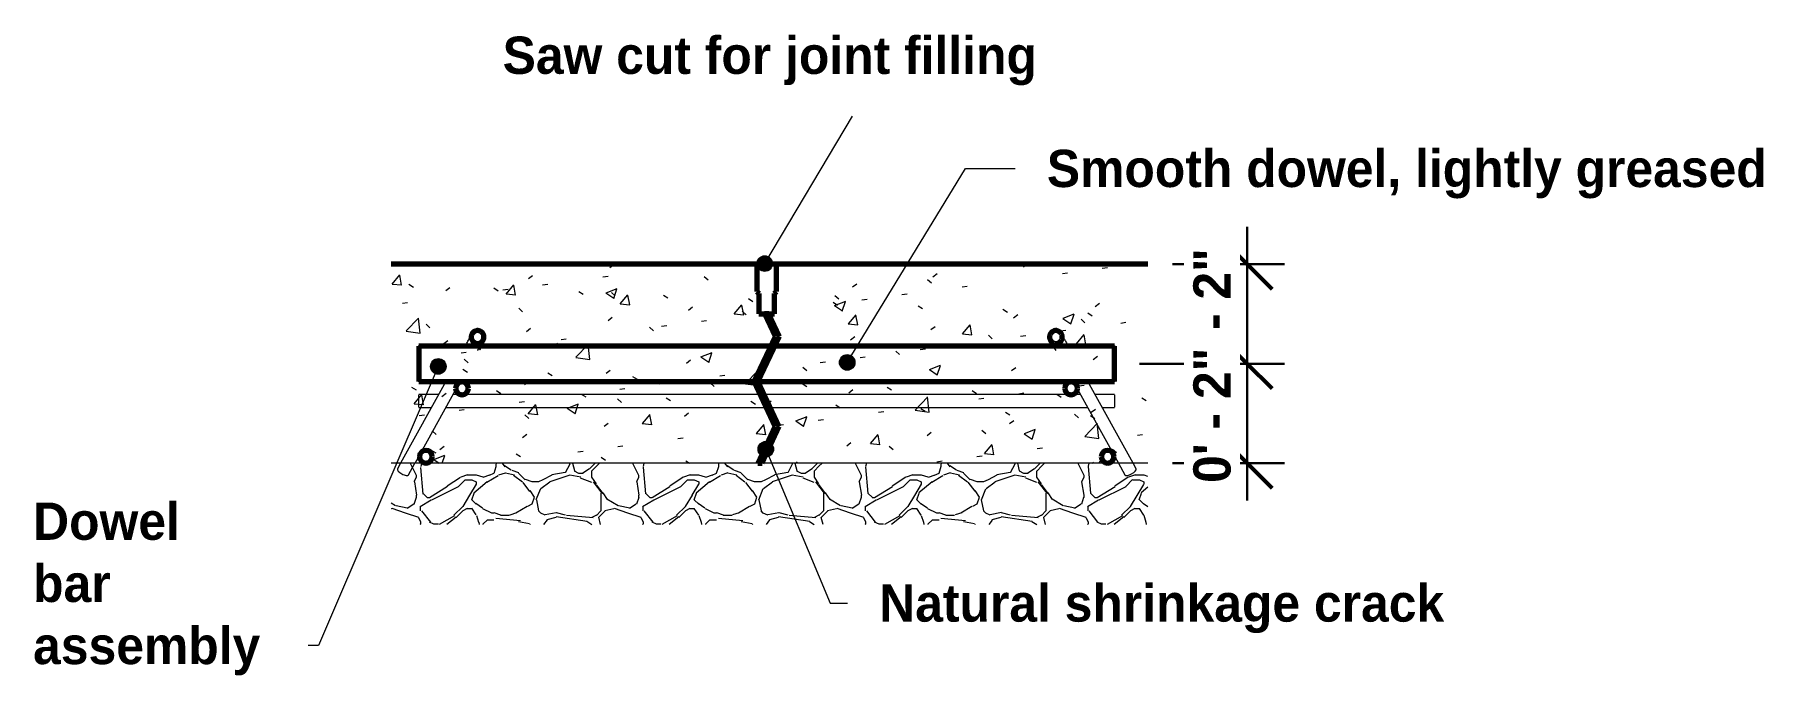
# Model space of a CAD drawing. Header units: inches. Extents: x -19229 to -222, y -6301 to 12387.
# Drawn here: x -1177.85 to -1143.06, y -160.27 to -147.38 of the extents above; entities that cross this region are included whole.
import ezdxf

# ---------------------------------------------------------------- set-up
doc = ezdxf.new("R2010")
doc.units = ezdxf.units.IN
doc.header["$MEASUREMENT"] = 0
for name, color, linetype, lineweight in [('A-ANNO-DIMS', 211, 'Continuous', 9), ('A-ANNO-DIMS-8', 211, 'Continuous', 9), ('A-FLOR', 192, 'Continuous', 9), ('A-FLOR-MCUT', 51, 'Continuous', 18), ('A-FLOR-PATT', 8, 'Continuous', 25), ('A-GENM', 13, 'Continuous', 9), ('G-ANNO-TEXT', 231, 'Continuous', 9), ('S-BEAM', 12, 'Continuous', 9)]:
    doc.layers.add(name, color=color, linetype=linetype, lineweight=lineweight)
doc.styles.add('Century Gothic_B_1', font='', dxfattribs={"height": 0.75})
doc.styles.get('Century Gothic_B_1').set_extended_font_data('Century Gothic', bold=True)
doc.dimstyles.new('OD__1_4__Tol__', dxfattribs={"dimscale": 12, "dimtxt": 0.783126, "dimasz": 0.083333, "dimexe": 0.0625, "dimexo": 0.041667, "dimgap": 0.010417, "dimtad": 1, "dimrnd": 0.25, "dimzin": 1, "dimdsep": 46, "dimlunit": 4, "dimtxsty": 'Century Gothic_B_1', "dimblk1": 'OBLIQUE', "dimblk2": 'OBLIQUE', "dimsah": 1, "dimcen": 0.09, "dimdle": 0.0625, "dimazin": 0, "dimtfac": 1, "dimtdec": 4, "dimtix": 1, "dimtmove": 0, "dimatfit": 3, "dimfxl": 1, "dimtvp": 1, "dimtfill": 1, "dimfrac": 2, "dimtolj": 1, "dimtzin": 0, "dimlwd": 30, "dimlwe": 30, "dimarcsym": 2})

msp = doc.modelspace()

# ---------------------------------------------------------------- texts
at = {"layer": 'G-ANNO-TEXT', "color": 147, "lineweight": 20, "char_height": 0.75, "attachment_point": 1, "style": 'Century Gothic_B_1'}
for s, insert, width in [('Saw cut for joint filling', (-1168.43259, -147.4209), 13.40775), ('Smooth dowel, lightly greased', (-1157.47904, -149.69716), 18.887), ('Dowel ', (-1177.88291, -156.79203), 4.26725), ('bar ', (-1177.88291, -158.04203), 2.4745), ('Natural shrinkage crack', (-1160.85382, -158.4374), 15.07425), ('assembly', (-1177.88291, -159.29203), 5.93375)]:
    msp.add_mtext(s, dxfattribs=dict(at, insert=insert, width=width))

# ---------------------------------------------------------------- blocks, each defined once
blk = doc.blocks.new('Dowel bar assembly - Dowel bar assembly-1728893-REINFORCING FOUNDATION - 03')
at = {"layer": 'S-BEAM'}
for p, q in [((-2506.381, -153.625), (-2507.324, -153.625)), ((-2507.324, -153.64), (-2507.324, -153.634)), ((-2500.241, -153.625), (-2506.086, -153.625)), ((-2494.562, -153.625), (-2500.15, -153.625)), ((-2493.324, -153.625), (-2494.266, -153.625)), ((-2493.324, -153.634), (-2493.324, -153.64)), ((-2506.785, -154.356), (-2507.696, -155.998)), ((-2507.324, -154.366), (-2507.324, -154.36)), ((-2507.324, -154.375), (-2506.798, -154.375)), ((-2506.508, -154.386), (-2506.491, -154.356)), ((-2506.5, -154.375), (-2506.481, -154.375)), ((-2506.433, -154.375), (-2500.575, -154.375)), ((-2500.483, -154.375), (-2494.221, -154.375)), ((-2494.173, -154.375), (-2494.148, -154.375)), ((-2494.156, -154.356), (-2494.138, -154.39)), ((-2492.952, -155.998), (-2493.862, -154.356)), ((-2493.85, -154.375), (-2493.324, -154.375)), ((-2493.324, -154.36), (-2493.324, -154.366)), ((-2507.402, -155.998), (-2506.58, -154.516)), ((-2506.934, -154.621), (-2507.324, -154.621)), ((-2507.324, -154.75), (-2507.324, -154.624)), ((-2507.324, -154.876), (-2507.324, -154.75)), ((-2506.472, -154.621), (-2506.636, -154.621)), ((-2500.46, -154.621), (-2506.443, -154.621)), ((-2494.211, -154.621), (-2500.369, -154.621)), ((-2494.011, -154.621), (-2494.182, -154.621)), ((-2494.071, -154.509), (-2493.246, -155.998)), ((-2493.324, -154.621), (-2493.713, -154.621)), ((-2493.324, -154.624), (-2493.324, -154.75)), ((-2493.324, -154.75), (-2493.324, -154.876)), ((-2507.324, -154.879), (-2507.077, -154.879)), ((-2506.779, -154.879), (-2500.34, -154.879)), ((-2500.248, -154.879), (-2493.868, -154.879)), ((-2493.57, -154.879), (-2493.324, -154.879)), ((-2507.698, -156.002), (-2507.758, -156.111)), ((-2507.533, -156.236), (-2507.404, -156.002)), ((-2493.244, -156.002), (-2493.114, -156.236)), ((-2492.889, -156.111), (-2492.95, -156.002))]:
    blk.add_line(p, q, dxfattribs=at)
at = {"layer": 'S-BEAM', "lineweight": 70}
for p, q in [((-2506.097, -153.644), (-2507.324, -153.644)), ((-2507.324, -153.644), (-2507.324, -154.356)), ((-2494.551, -153.644), (-2506.096, -153.644)), ((-2493.324, -153.644), (-2494.55, -153.644)), ((-2493.324, -154.356), (-2493.324, -153.644)), ((-2507.324, -154.356), (-2493.324, -154.356))]:
    blk.add_line(p, q, dxfattribs=at)
at = {"layer": 'S-BEAM', "flags": 128}
for points in [[(-2506.373, -153.611), (-2506.36, -153.589), (-2506.349, -153.568), (-2506.337, -153.548), (-2506.327, -153.529), (-2506.317, -153.511), (-2506.308, -153.494), (-2506.299, -153.479), (-2506.291, -153.465), (-2506.284, -153.452), (-2506.278, -153.44), (-2506.272, -153.43), (-2506.267, -153.421), (-2506.263, -153.413), (-2506.259, -153.407), (-2506.257, -153.402), (-2506.256, -153.401)], [(-2506.241, -153.378), (-2506.238, -153.374), (-2506.235, -153.37), (-2506.231, -153.367), (-2506.228, -153.363), (-2506.224, -153.36), (-2506.22, -153.356), (-2506.216, -153.353), (-2506.211, -153.35), (-2506.207, -153.348), (-2506.203, -153.345), (-2506.198, -153.343), (-2506.193, -153.341), (-2506.189, -153.339), (-2506.184, -153.337), (-2506.179, -153.335), (-2506.174, -153.334), (-2506.169, -153.332), (-2506.164, -153.331), (-2506.159, -153.33), (-2506.154, -153.33), (-2506.149, -153.329), (-2506.144, -153.329), (-2506.138, -153.329), (-2506.133, -153.329), (-2506.128, -153.33), (-2506.123, -153.33), (-2506.118, -153.331), (-2506.113, -153.332), (-2506.108, -153.333), (-2506.103, -153.335), (-2506.098, -153.336), (-2506.093, -153.338), (-2506.089, -153.34), (-2506.084, -153.342), (-2506.079, -153.345), (-2506.078, -153.345)], [(-2506.078, -153.345), (-2506.074, -153.348), (-2506.069, -153.351), (-2506.065, -153.354), (-2506.061, -153.357), (-2506.057, -153.36), (-2506.053, -153.363), (-2506.049, -153.367), (-2506.046, -153.371), (-2506.042, -153.374), (-2506.039, -153.378), (-2506.036, -153.383), (-2506.033, -153.387), (-2506.03, -153.391), (-2506.028, -153.396), (-2506.025, -153.4), (-2506.023, -153.405), (-2506.021, -153.409), (-2506.019, -153.414), (-2506.018, -153.419), (-2506.016, -153.424), (-2506.015, -153.429), (-2506.014, -153.434), (-2506.013, -153.439), (-2506.013, -153.444), (-2506.012, -153.449), (-2506.012, -153.455), (-2506.012, -153.46), (-2506.012, -153.465), (-2506.012, -153.47), (-2506.013, -153.475), (-2506.014, -153.48), (-2506.015, -153.485), (-2506.016, -153.49), (-2506.017, -153.495), (-2506.019, -153.5)], [(-2494.628, -153.501), (-2494.63, -153.496), (-2494.631, -153.492), (-2494.632, -153.487), (-2494.633, -153.481), (-2494.634, -153.476), (-2494.635, -153.471), (-2494.635, -153.466), (-2494.636, -153.461), (-2494.636, -153.456), (-2494.635, -153.451), (-2494.635, -153.446), (-2494.634, -153.441), (-2494.634, -153.435), (-2494.633, -153.43), (-2494.632, -153.425), (-2494.63, -153.42), (-2494.629, -153.416), (-2494.627, -153.411), (-2494.625, -153.406), (-2494.623, -153.401), (-2494.62, -153.397), (-2494.618, -153.392), (-2494.615, -153.388), (-2494.612, -153.384), (-2494.609, -153.379), (-2494.606, -153.375), (-2494.603, -153.372), (-2494.599, -153.368), (-2494.595, -153.364), (-2494.592, -153.361), (-2494.588, -153.357), (-2494.584, -153.354), (-2494.579, -153.351), (-2494.575, -153.349), (-2494.571, -153.346), (-2494.569, -153.345)], [(-2494.569, -153.345), (-2494.565, -153.343), (-2494.56, -153.341), (-2494.555, -153.339), (-2494.551, -153.337), (-2494.546, -153.335), (-2494.541, -153.334), (-2494.536, -153.332), (-2494.531, -153.331), (-2494.526, -153.33), (-2494.521, -153.33), (-2494.516, -153.329), (-2494.51, -153.329), (-2494.505, -153.329), (-2494.5, -153.329), (-2494.495, -153.33), (-2494.49, -153.33), (-2494.485, -153.331), (-2494.48, -153.332), (-2494.475, -153.333), (-2494.47, -153.335), (-2494.465, -153.336), (-2494.46, -153.338), (-2494.455, -153.34), (-2494.451, -153.342), (-2494.446, -153.344), (-2494.442, -153.347), (-2494.437, -153.35), (-2494.433, -153.353), (-2494.429, -153.356), (-2494.425, -153.359), (-2494.421, -153.362), (-2494.417, -153.366), (-2494.414, -153.369), (-2494.41, -153.373), (-2494.407, -153.377)], [(-2494.392, -153.401), (-2494.389, -153.405), (-2494.386, -153.411), (-2494.382, -153.418), (-2494.377, -153.427), (-2494.372, -153.437), (-2494.365, -153.448), (-2494.358, -153.461), (-2494.351, -153.475), (-2494.342, -153.49), (-2494.333, -153.506), (-2494.324, -153.523), (-2494.313, -153.542), (-2494.302, -153.562), (-2494.291, -153.583), (-2494.279, -153.605), (-2494.275, -153.611)], [(-2506.391, -153.644), (-2506.386, -153.635), (-2506.373, -153.611)], [(-2506.031, -153.525), (-2506.033, -153.53), (-2506.037, -153.536), (-2506.041, -153.543), (-2506.046, -153.552), (-2506.051, -153.562), (-2506.057, -153.573), (-2506.064, -153.585), (-2506.072, -153.599), (-2506.08, -153.614), (-2506.089, -153.631), (-2506.099, -153.648), (-2506.109, -153.667), (-2506.12, -153.686), (-2506.132, -153.707), (-2506.144, -153.729), (-2506.148, -153.736)], [(-2494.5, -153.736), (-2494.512, -153.714), (-2494.524, -153.693), (-2494.535, -153.672), (-2494.546, -153.653), (-2494.555, -153.636), (-2494.565, -153.619), (-2494.573, -153.604), (-2494.581, -153.589), (-2494.588, -153.577), (-2494.595, -153.565), (-2494.6, -153.555), (-2494.605, -153.546), (-2494.61, -153.538), (-2494.613, -153.532), (-2494.616, -153.527), (-2494.617, -153.525)], [(-2494.275, -153.611), (-2494.266, -153.628), (-2494.257, -153.644)]]:
    blk.add_lwpolyline(points, dxfattribs=at)
at = {"layer": 'S-BEAM', "lineweight": 70}
for centre, start, end in [((-2506.457, -154.496), 0, 180), ((-2506.457, -154.496), 180, 0), ((-2494.197, -154.496), 0, 180), ((-2494.197, -154.496), 180, 360), ((-2507.184, -155.871), 0, 180), ((-2507.184, -155.871), 180, 0), ((-2493.463, -155.871), 0, 180), ((-2493.463, -155.871), 180, 0)]:
    blk.add_arc(centre, 0.129, start, end, dxfattribs=at)
at = {"layer": 'S-BEAM'}
for centre, major_axis, start_param, end_param in [((-2507.646, -156.174), (-0.112, 0.062), 0, 1.570796), ((-2507.646, -156.174), (-0.112, 0.062), 1.570796, 3.141593), ((-2493.002, -156.174), (0.112, 0.062), 3.141593, 4.712389), ((-2493.002, -156.174), (0.112, 0.062), 4.712389, 6.283185)]:
    blk.add_ellipse(centre, major_axis=major_axis, ratio=0.358368, start_param=start_param, end_param=end_param, dxfattribs=at)
at = {"layer": 'S-BEAM', "lineweight": 70}
for points, knots in [([(-2506.257, -153.403), (-2506.258, -153.404), (-2506.26, -153.409), (-2506.264, -153.419), (-2506.27, -153.436), (-2506.273, -153.46), (-2506.271, -153.488), (-2506.263, -153.515), (-2506.244, -153.548), (-2506.223, -153.567), (-2506.206, -153.576)], [0.5068044, 0.5068044, 0.5068044, 0.5068044, 0.5138889, 0.5486111, 0.5833333, 0.6527778, 0.7222222, 0.7916667, 0.8611111, 1, 1, 1, 1]), ([(-2506.081, -153.35), (-2506.088, -153.346), (-2506.102, -153.34), (-2506.123, -153.335), (-2506.146, -153.333), (-2506.168, -153.336), (-2506.19, -153.342), (-2506.21, -153.352), (-2506.228, -153.366), (-2506.244, -153.382), (-2506.252, -153.394), (-2506.256, -153.401)], [0, 0, 0, 0, 0.0555556, 0.1111111, 0.1666667, 0.2222222, 0.2777778, 0.3333333, 0.3888889, 0.4444444, 0.4997775, 0.4997775, 0.4997775, 0.4997775]), ([(-2506.031, -153.525), (-2506.03, -153.524), (-2506.027, -153.518), (-2506.022, -153.508), (-2506.017, -153.49), (-2506.014, -153.466), (-2506.016, -153.438), (-2506.024, -153.411), (-2506.043, -153.378), (-2506.064, -153.36), (-2506.081, -153.35)], [0.5001373, 0.5001373, 0.5001373, 0.5001373, 0.5138889, 0.5486111, 0.5833333, 0.6527778, 0.7222222, 0.7916667, 0.8611111, 1, 1, 1, 1]), ([(-2494.567, -153.35), (-2494.574, -153.354), (-2494.586, -153.362), (-2494.602, -153.378), (-2494.615, -153.396), (-2494.625, -153.417), (-2494.631, -153.438), (-2494.634, -153.461), (-2494.632, -153.483), (-2494.626, -153.505), (-2494.62, -153.519), (-2494.616, -153.525)], [0, 0, 0, 0, 0.0555556, 0.1111111, 0.1666667, 0.2222222, 0.2777778, 0.3333333, 0.3888889, 0.4444444, 0.4997775, 0.4997775, 0.4997775, 0.4997775]), ([(-2494.392, -153.401), (-2494.393, -153.399), (-2494.396, -153.393), (-2494.402, -153.384), (-2494.414, -153.37), (-2494.433, -153.355), (-2494.458, -153.342), (-2494.485, -153.334), (-2494.523, -153.333), (-2494.55, -153.341), (-2494.567, -153.35)], [0.5001373, 0.5001373, 0.5001373, 0.5001373, 0.5138889, 0.5486111, 0.5833333, 0.6527778, 0.7222222, 0.7916667, 0.8611111, 1, 1, 1, 1]), ([(-2494.441, -153.576), (-2494.434, -153.573), (-2494.422, -153.564), (-2494.406, -153.549), (-2494.393, -153.53), (-2494.383, -153.51), (-2494.377, -153.488), (-2494.375, -153.466), (-2494.376, -153.443), (-2494.382, -153.422), (-2494.387, -153.409), (-2494.39, -153.403)], [0, 0, 0, 0, 0.0555556, 0.1111111, 0.1666667, 0.2222222, 0.2777778, 0.3333333, 0.3888889, 0.4444444, 0.4937799, 0.4937799, 0.4937799, 0.4937799]), ([(-2506.206, -153.576), (-2506.199, -153.58), (-2506.185, -153.586), (-2506.164, -153.592), (-2506.141, -153.593), (-2506.119, -153.591), (-2506.097, -153.584), (-2506.077, -153.574), (-2506.059, -153.561), (-2506.044, -153.545), (-2506.036, -153.533), (-2506.032, -153.528)], [0, 0, 0, 0, 0.0555556, 0.1111111, 0.1666667, 0.2222222, 0.2777778, 0.3333333, 0.3888889, 0.4444444, 0.4937799, 0.4937799, 0.4937799, 0.4937799]), ([(-2494.615, -153.528), (-2494.615, -153.529), (-2494.612, -153.534), (-2494.606, -153.542), (-2494.594, -153.556), (-2494.575, -153.572), (-2494.55, -153.584), (-2494.523, -153.592), (-2494.485, -153.593), (-2494.458, -153.586), (-2494.441, -153.576)], [0.5068044, 0.5068044, 0.5068044, 0.5068044, 0.5138889, 0.5486111, 0.5833333, 0.6527778, 0.7222222, 0.7916667, 0.8611111, 1, 1, 1, 1])]:
    blk.add_open_spline(points, degree=3, knots=knots, dxfattribs=at)
blk = doc.blocks.new('DIMBLOCK1-REINFORCING FOUNDATION - 03')
at = {"layer": 'A-ANNO-DIMS-8', "lineweight": 30}
for p, q in [((-1153.445, -151.25), (-1153.445, -154)), ((-1153.445, -152), (-1154.948, -152)), ((-1154.885, -152), (-1152.695, -152)), ((-1155.617, -154), (-1152.695, -154)), ((-1153.445, -154), (-1155.617, -154))]:
    blk.add_line(p, q, dxfattribs=at)
at = {"layer": 'A-ANNO-DIMS-8', "lineweight": 50}
for p, q in [((-1153.445, -152), (-1153.945, -151.5)), ((-1153.445, -152), (-1152.945, -152.5)), ((-1153.445, -154), (-1153.945, -153.5)), ((-1153.445, -154), (-1152.945, -154.5))]:
    blk.add_line(p, q, dxfattribs=at)
at = {"layer": 'A-ANNO-DIMS-8', "color": 0, "lineweight": 30, "insert": (-1154.531, -154.398), "char_height": 0.75, "width": 3.35626, "attachment_point": 1, "rotation": 90, "line_spacing_factor": 0.984502, "style": 'Century Gothic_B_1', "bg_fill": 3, "box_fill_scale": 1.25, "bg_fill_color": 256, "bg_fill_true_color": 13158600, "bg_fill_transparency": 0}
blk.add_mtext('0\' - 2"', dxfattribs=at)
blk = doc.blocks.new('_Oblique')
at = {"color": 0, "linetype": 'ByBlock', "lineweight": -2}
blk.add_line((-0.5, -0.5), (0.5, 0.5), dxfattribs=at)
blk = doc.blocks.new('DIMBLOCK2-REINFORCING FOUNDATION - 03')
at = {"layer": 'A-ANNO-DIMS-8', "lineweight": 50}
for p, q in [((-1153.445, -154), (-1153.945, -153.5)), ((-1153.445, -154), (-1152.945, -154.5)), ((-1153.445, -156), (-1153.945, -155.5)), ((-1153.445, -156), (-1152.945, -156.5))]:
    blk.add_line(p, q, dxfattribs=at)
at = {"layer": 'A-ANNO-DIMS-8', "lineweight": 30}
for p, q in [((-1155.617, -154), (-1152.695, -154)), ((-1153.445, -154), (-1155.617, -154)), ((-1153.445, -154), (-1153.445, -156.75)), ((-1153.445, -156), (-1154.948, -156)), ((-1154.885, -156), (-1152.695, -156))]:
    blk.add_line(p, q, dxfattribs=at)
at = {"layer": 'A-ANNO-DIMS-8', "color": 0, "lineweight": 30, "insert": (-1154.531, -156.398), "char_height": 0.75, "width": 3.35626, "attachment_point": 1, "rotation": 90, "line_spacing_factor": 0.984502, "style": 'Century Gothic_B_1', "bg_fill": 3, "box_fill_scale": 1.25, "bg_fill_color": 256, "bg_fill_true_color": 13158600, "bg_fill_transparency": 0}
blk.add_mtext('0\' - 2"', dxfattribs=at)

# ---------------------------------------------------------------- hatches: boundary and pattern name
at = {"layer": 'A-FLOR-PATT', "lineweight": 9}
h = msp.add_hatch(dxfattribs=at)
h.set_pattern_fill('FP_13', color=256, style=0, pattern_type=2)
h.set_pattern_definition([(50, (-1155.8473, -134.75), (2.29529, -0.20023), [0.24, -2.64]), (355, (-1155.8473, -134.75), (-0.44392, 2.40685), [0.192, -2.112]), (100.451, (-1155.6563, -134.767), (1.85148, 2.20645), [0.204, -2.244]), (46.184, (-1155.8473, -134.11), (3.41498, -0.52988), [0.36, -3.96]), (96.636, (-1155.5623, -134.154), (2.99077, 3.1175), [0.306, -3.365]), (351.184, (-1155.8473, -134.11), (2.9911, 3.1174), [0.288, -3.168]), (21, (-1155.5273, -134.27), (1.91043, -1.2879), [0.24, -2.64]), (326, (-1155.5273, -134.27), (0.7786, 2.3203), [0.192, -2.112]), (71.451, (-1155.3683, -134.377), (2.68905, 1.0322), [0.204, -2.244]), (37.5, (-1155.84726, -134.75), (0.038894, 1.064692), [0.106, -1.981, 0.106, -2.038, -2.12]), (37.5, (-1155.84726, -134.75), (0.038894, 1.064692), [-4.23, 0.106, -2.014]), (7.5, (-1155.8473, -134.75), (0.841523, 1.261634), [0.106, -1.117, 0.106, -1.933, -0.808]), (7.5, (-1155.8473, -134.75), (0.841523, 1.261634), [-3.261, 0.106, -0.702]), (327.5, (-1156.56126, -134.75), (1.707842, -0.07188), [0.106, -0.694, 0.106, -2.39, -3.312]), (327.5, (-1156.56126, -134.75), (1.707842, -0.07188), [-3.296, 0.106, -3.206]), (317.5, (-1156.8813, -134.75), (1.86586, 0.320695), [0.106, -0.934, 0.106, -1.552, -2.352]), (317.5, (-1156.8813, -134.75), (1.86586, 0.320695), [-2.698, 0.106, -2.246])])
h.paths.add_polyline_path([(-1156.25631, -156), (-1156.34746, -155.96224), (-1156.38522, -155.87109), (-1156.34746, -155.77994), (-1156.25631, -155.74219), (-1156.16516, -155.77994), (-1156.1274, -155.87109), (-1156.16516, -155.96224), (-1156.205, -155.97875)], flags=0)
h.paths.add_polyline_path([(-1170.67742, -156), (-1163.29598, -156), (-1162.95194, -155.2622), (-1163.37282, -154.3562), (-1163.28674, -154.35792), (-1162.86506, -155.2622), (-1163.2091, -156), (-1155.44593, -156), (-1155.44593, -152), (-1162.92014, -152), (-1162.92014, -152.54935), (-1162.95951, -152.58872), (-1162.95951, -153), (-1163.07355, -153), (-1162.86354, -153.45037), (-1162.95374, -153.6438), (-1163.04062, -153.6438), (-1162.95042, -153.45037), (-1163.16043, -153), (-1163.27447, -153), (-1163.27447, -152.58872), (-1163.31384, -152.54935), (-1163.31384, -152), (-1170.67742, -152), (-1170.67742, -155.78592)], flags=0)
h.paths.add_polyline_path([(-1156.98987, -154.625), (-1157.08102, -154.58724), (-1157.11877, -154.49609), (-1157.08038, -154.40468), (-1156.98987, -154.36719), (-1156.89766, -154.4075), (-1156.86221, -154.49912), (-1156.89872, -154.58724), (-1156.98824, -154.62433)], flags=0)
h.paths.add_polyline_path([(-1157.2769, -153.59089), (-1157.33114, -153.58622), (-1157.36882, -153.56893), (-1157.40189, -153.53565), (-1157.4201, -153.49758), (-1157.42495, -153.45489), (-1157.41771, -153.41677), (-1157.39477, -153.37827), (-1157.35183, -153.34723), (-1157.31764, -153.33551), (-1157.26914, -153.3379), (-1157.22371, -153.35915), (-1157.19739, -153.38219), (-1157.1742, -153.4306), (-1157.16856, -153.46562), (-1157.17688, -153.50961), (-1157.20556, -153.55284), (-1157.23453, -153.57639), (-1157.27403, -153.58991)], flags=0)
h = msp.add_hatch(dxfattribs=at)
h.set_pattern_fill('FP_12', color=256, style=0, pattern_type=2)
h.set_pattern_definition([(212.005, (-1156.11626, -134.078), (-13.436699, -8.957952), [0.423, -41.831]), (213.69, (-1155.8473, -133.899), (-4.47893, -4.478644), [0.323, -15.826]), (198.435, (-1155.7133, -133.854), (-8.957464, -4.478426), [0.142, -14.022]), (180, (-1155.5333, -133.854), (-5e-16, -4.479), [0.179, -4.3]), (161.565, (-1155.3993, -133.899), (-4.478734, 0.00032), [0.142, -14.022]), (333.435, (-1155.3543, -130.674), (4.47884, 4e-06), [0.2, -9.815]), (296.565, (-1155.3993, -130.585), (4.47884, -4.47885), [0.1, -9.915]), (270, (-1155.3993, -130.361), (4.479, 3e-16), [0.224, -4.255]), (186.34, (-1155.35426, -133.272), (-35.8305175, -4.479093), [0.406, -40.152]), (296.565, (-1154.3693, -130.495), (4.47884, -4.47885), [0.1, -9.915]), (303.69, (-1154.4583, -130.361), (4.478644, -4.47893), [0.161, -15.987]), (229.399, (-1153.74226, -132.331), (-22.394244, -26.873677), [0.413, -40.88]), (243.435, (-1153.6073, -132.063), (4e-06, -4.47884), [0.3, -9.715]), (213.69, (-1152.0403, -132.555), (-4.47893, -4.478644), [0.161, -15.987]), (33.69, (-1153.3843, -133.809), (4.47893, 4.478644), [0.161, -15.987]), (0, (-1153.4733, -133.809), (0, 4.479), [0.09, -4.389]), (333.435, (-1153.5633, -133.765), (4.47884, 4e-06), [0.1, -9.915]), (284.036, (-1153.6073, -133.585), (4.478606, -13.436978), [0.185, -18.282]), (270, (-1153.6073, -133.496), (4.479, 3e-16), [0.09, -4.389]), (243.435, (-1153.6073, -133.406), (4e-06, -4.47884), [0.1, -9.915]), (135, (-1153.6073, -133.362), (-4.4788, 0), [0.063, -6.271]), (90, (-1153.6073, -133.406), (-4.479, 3e-16), [0.045, -4.434]), (18.435, (-1151.9953, -131.346), (8.957464, 4.478426), [0.283, -13.88]), (6.34, (-1151.72626, -131.256), (35.8305175, 4.479093), [0.406, -40.152]), (180, (-1151.9053, -132.331), (-5e-16, -4.479), [0.269, -4.21]), (197.354, (-1151.18926, -132.107), (-13.4367535, -4.4787126), [0.751, -74.329]), (198.435, (-1151.0553, -132.063), (-8.957464, -4.478426), [0.142, -14.022]), (213.69, (-1150.9203, -131.973), (-4.47893, -4.478644), [0.161, -15.987]), (251.565, (-1150.8753, -131.839), (-0.00032, -4.478734), [0.142, -14.022]), (243.435, (-1150.8313, -131.749), (4e-06, -4.47884), [0.1, -9.915]), (270, (-1150.8313, -131.66), (4.479, 3e-16), [0.09, -4.389]), (293.199, (-1150.96526, -131.346), (4.478926, -8.957955), [0.341, -33.769]), (315, (-1151.0993, -131.212), (4.4788, 0), [0.19, -6.144]), (0, (-1151.3233, -131.212), (0, 4.479), [0.224, -4.255]), (341.565, (-1152.3093, -132.287), (4.478734, -0.00032), [0.142, -14.022]), (303.69, (-1152.3983, -132.152), (4.478644, -4.47893), [0.161, -15.987]), (279.462, (-1152.44326, -131.884), (4.478431, -22.394455), [0.272, -26.972]), (270, (-1152.4433, -131.615), (4.479, 3e-16), [0.269, -4.21]), (239.036, (-1152.30926, -131.391), (-4.479238, -8.958038), [0.261, -25.855]), (188.13, (-1151.99526, -131.346), (-26.873743, -4.478484), [0.317, -31.354]), (116.565, (-1155.3093, -131.48), (-4.47884, 4.47885), [0.1, -9.915]), (135, (-1155.2203, -131.57), (-4.4788, 0), [0.127, -6.207]), (168.69, (-1154.9963, -131.615), (-4.4789, 0.000398), [0.228, -22.61]), (191.31, (-1154.7723, -131.57), (-17.915596, -4.47853), [0.228, -22.61]), (194.036, (-1154.5933, -131.525), (-13.436978, -4.478606), [0.185, -18.282]), (236.31, (-1154.5033, -131.391), (-4.479194, -8.95786), [0.161, -15.987]), (236.31, (-1154.4143, -131.256), (-4.479194, -8.95786), [0.161, -15.987]), (270, (-1154.4143, -131.122), (4.479, 3e-16), [0.134, -4.345]), (291.801, (-1154.50326, -130.898), (4.478908, -8.957232), [0.241, -23.878]), (116.565, (-1154.4583, -131.839), (-4.47884, 4.47885), [0.2, -9.815]), (168.69, (-1154.2353, -131.884), (-4.4789, 0.000398), [0.228, -22.61]), (194.036, (-1154.0553, -131.839), (-13.436978, -4.478606), [0.185, -18.282]), (225, (-1153.9213, -131.704), (0, -4.4788), [0.19, -6.144]), (251.565, (-1153.8763, -131.57), (-0.00032, -4.478734), [0.142, -14.022]), (296.565, (-1153.9663, -131.391), (4.47884, -4.47885), [0.2, -9.815]), (315, (-1154.0553, -131.301), (4.4788, 0), [0.127, -6.207]), (326.31, (-1154.1903, -131.212), (8.95786, -4.479194), [0.161, -15.987]), (0, (-1154.2793, -131.212), (0, 4.479), [0.09, -4.389]), (33.69, (-1154.4143, -131.301), (4.47893, 4.478644), [0.161, -15.987]), (71.565, (-1154.4583, -131.436), (0.00032, 4.478734), [0.142, -14.022]), (63.435, (-1154.5033, -131.525), (-4e-06, 4.47884), [0.1, -9.915]), (71.565, (-1154.5483, -131.66), (0.00032, 4.478734), [0.142, -14.022]), (104.036, (-1154.5483, -131.839), (-4.478606, 13.436978), [0.185, -18.282]), (45, (-1154.6383, -131.928), (0, 4.4788), [0.127, -6.207]), (18.435, (-1154.7723, -131.973), (8.957464, 4.478426), [0.142, -14.022]), (0, (-1154.9963, -131.973), (0, 4.479), [0.224, -4.255]), (14.036, (-1155.1753, -132.018), (13.436978, 4.478606), [0.185, -18.282]), (341.565, (-1155.3093, -131.973), (4.478734, -0.00032), [0.142, -14.022]), (270, (-1155.3093, -131.839), (4.479, 3e-16), [0.134, -4.345]), (225, (-1155.1753, -131.704), (0, -4.4788), [0.19, -6.144]), (198.435, (-1154.9063, -131.615), (-8.957464, -4.478426), [0.283, -13.88]), (180, (-1154.6823, -131.615), (-5e-16, -4.479), [0.224, -4.255]), (153.435, (-1154.5933, -131.66), (-4.47884, -4e-06), [0.1, -9.915]), (206.565, (-1152.8913, -132.376), (-4.47885, -4.47884), [0.1, -9.915]), (146.31, (-1152.7563, -132.466), (-8.95786, 4.479194), [0.161, -15.987]), (119.745, (-1152.57726, -132.779), (-13.436977, 22.393947), [0.361, -35.749]), (95.711, (-1152.53326, -133.227), (-4.4795457, 40.310318), [0.45, -44.562]), (90, (-1152.5333, -133.272), (-4.479, 3e-16), [0.045, -4.434]), (63.435, (-1152.5773, -133.362), (-4e-06, 4.47884), [0.1, -9.915]), (26.565, (-1152.6673, -133.406), (4.47885, 4.47884), [0.1, -9.915]), (0, (-1152.8013, -133.406), (0, 4.479), [0.134, -4.345]), (0, (-1152.8463, -133.406), (0, 4.479), [0.045, -4.434]), (0, (-1152.9363, -133.406), (0, 4.479), [0.09, -4.389]), (326.31, (-1153.0703, -133.317), (8.95786, -4.479194), [0.161, -15.987]), (333.435, (-1153.1603, -133.272), (4.47884, 4e-06), [0.1, -9.915]), (284.036, (-1153.2043, -133.093), (4.478606, -13.436978), [0.185, -18.282]), (270, (-1153.2043, -133.003), (4.479, 3e-16), [0.09, -4.389]), (270, (-1153.2043, -132.869), (4.479, 3e-16), [0.134, -4.345]), (258.69, (-1153.1603, -132.645), (-0.000398, -4.4789), [0.228, -22.61]), (231.34, (-1152.98026, -132.421), (-13.436782, -17.914803), [0.287, -28.392]), (270, (-1152.0403, -132.511), (4.479, 3e-16), [0.045, -4.434]), (270, (-1152.0403, -132.466), (4.479, 3e-16), [0.045, -4.434]), (326.31, (-1152.1743, -132.376), (8.95786, -4.479194), [0.161, -15.987]), (333.435, (-1152.4433, -132.242), (4.47884, 4e-06), [0.3, -9.715]), (0, (-1152.6673, -132.242), (0, 4.479), [0.224, -4.255]), (63.435, (-1152.7123, -132.331), (-4e-06, 4.47884), [0.1, -9.915]), (90, (-1152.7123, -132.511), (-4.479, 3e-16), [0.179, -4.3]), (135, (-1152.5773, -132.645), (-4.4788, 0), [0.19, -6.144]), (161.565, (-1152.4433, -132.69), (-4.478734, 0.00032), [0.142, -14.022]), (180, (-1152.3093, -132.69), (-5e-16, -4.479), [0.134, -4.345]), (198.435, (-1152.1743, -132.645), (-8.957464, -4.478426), [0.142, -14.022]), (351.87, (-1153.92126, -130.226), (4.478956, -0.000416), [0.633, -31.037]), (14.036, (-1154.1003, -130.271), (13.436978, 4.478606), [0.185, -18.282]), (53.13, (-1154.2353, -130.45), (8.957624, 13.436784), [0.224, -22.17]), (95.194, (-1154.19026, -130.943), (-4.4780154, 44.78852), [0.495, -48.976]), (101.31, (-1154.1453, -131.167), (-4.47853, 17.915596), [0.228, -22.61]), (143.13, (-1153.9663, -131.301), (-13.436784, 8.957624), [0.224, -22.17]), (161.565, (-1153.8313, -131.346), (-4.478734, 0.00032), [0.142, -14.022]), (198.435, (-1153.6973, -131.301), (-8.957464, -4.478426), [0.142, -14.022]), (225, (-1153.4733, -131.077), (0, -4.4788), [0.317, -6.017]), (228.814, (-1153.16026, -130.719), (-26.87352, -31.3518396), [0.476, -47.135]), (251.565, (-1153.1153, -130.585), (-0.00032, -4.478734), [0.142, -14.022]), (270, (-1153.1153, -130.54), (4.479, 3e-16), [0.045, -4.434]), (288.435, (-1153.1603, -130.405), (4.478426, -8.957464), [0.142, -14.022]), (326.31, (-1153.2943, -130.316), (8.95786, -4.479194), [0.161, -15.987]), (90, (-1155.3543, -131.391), (-4.479, 3e-16), [0.314, -4.165]), (338.199, (-1154.72726, -130.809), (13.43676, -4.478504), [0.241, -23.878]), (0, (-1154.9963, -130.809), (0, 4.479), [0.269, -4.21]), (30.964, (-1155.22026, -130.943), (13.437048, 8.957943), [0.261, -25.855]), (45, (-1155.3543, -131.077), (0, 4.4788), [0.19, -6.144]), (90, (-1156.0713, -132.824), (-4.479, 3e-16), [0.314, -4.165]), (116.565, (-1155.9363, -133.093), (-4.47884, 4.47885), [0.3, -9.715]), (153.435, (-1155.6683, -133.227), (-4.47884, -4e-06), [0.3, -9.715]), (180, (-1155.4443, -133.227), (-5e-16, -4.479), [0.224, -4.255]), (218.66, (-1155.22026, -133.048), (-4.478892, -4.478298), [0.287, -28.392]), (231.34, (-1155.04126, -132.824), (-13.436782, -17.914803), [0.287, -28.392]), (213.69, (-1154.7723, -132.645), (-4.47893, -4.478644), [0.323, -15.826]), (239.036, (-1154.63826, -132.421), (-4.479238, -8.958038), [0.261, -25.855]), (270, (-1154.6383, -132.331), (4.479, 3e-16), [0.09, -4.389]), (270, (-1154.6383, -132.197), (4.479, 3e-16), [0.134, -4.345]), (315, (-1154.7723, -132.063), (4.4788, 0), [0.19, -6.144]), (350.538, (-1155.04126, -132.018), (4.478886, -0.000304), [0.272, -26.972]), (14.036, (-1155.3993, -132.107), (13.436978, 4.478606), [0.369, -18.098]), (18.435, (-1155.8023, -132.242), (8.957464, 4.478426), [0.425, -13.739]), (45, (-1155.9363, -132.376), (0, 4.4788), [0.19, -6.144]), (45, (-1156.0713, -132.511), (0, 4.4788), [0.19, -6.144]), (108.435, (-1155.0863, -133.496), (-4.478426, 8.957464), [0.283, -13.88]), (126.87, (-1154.9513, -133.675), (-4.478808, 4.478392), [0.224, -22.17]), (146.31, (-1154.8173, -133.765), (-8.95786, 4.479194), [0.161, -15.987]), (161.565, (-1154.6823, -133.809), (-4.478734, 0.00032), [0.142, -14.022]), (135, (-1154.5483, -133.944), (-4.4788, 0), [0.19, -6.144]), (161.565, (-1154.4143, -133.989), (-4.478734, 0.00032), [0.142, -14.022]), (180, (-1154.2793, -133.989), (-5e-16, -4.479), [0.134, -4.345]), (206.565, (-1154.1903, -133.944), (-4.47885, -4.47884), [0.1, -9.915]), (206.565, (-1154.0113, -133.854), (-4.47885, -4.47884), [0.2, -9.815]), (189.462, (-1153.74226, -133.809), (-22.394455, -4.478431), [0.272, -26.972]), (243.435, (-1153.6523, -133.63), (4e-06, -4.47884), [0.2, -9.815]), (270, (-1153.6523, -133.585), (4.479, 3e-16), [0.045, -4.434]), (270, (-1153.6523, -133.496), (4.479, 3e-16), [0.09, -4.389]), (326.31, (-1153.7873, -133.227), (8.95786, -4.479194), [0.161, -15.987]), (327.995, (-1154.14526, -133.003), (22.394771, -13.436383), [0.423, -41.831]), (329.036, (-1154.36926, -132.869), (8.958038, -4.479238), [0.261, -25.855]), (341.565, (-1154.6383, -132.779), (4.478734, -0.00032), [0.283, -13.88]), (0, (-1154.8173, -132.779), (0, 4.479), [0.179, -4.3]), (33.69, (-1154.9513, -132.869), (4.47893, 4.478644), [0.161, -15.987]), (53.13, (-1155.0863, -133.048), (8.957624, 13.436784), [0.224, -22.17]), (63.435, (-1155.1753, -133.227), (-4e-06, 4.47884), [0.2, -9.815]), (225, (-1153.1153, -133.585), (0, -4.4788), [0.19, -6.144]), (236.31, (-1153.0253, -133.451), (-4.479194, -8.95786), [0.161, -15.987]), (270, (-1153.0253, -133.406), (4.479, 3e-16), [0.045, -4.434]), (315, (-1153.1153, -133.317), (4.4788, 0), [0.127, -6.207]), (333.435, (-1153.2943, -133.227), (4.47884, 4e-06), [0.2, -9.815]), (18.435, (-1153.5633, -133.317), (8.957464, 4.478426), [0.283, -13.88]), (75.964, (-1153.6073, -133.496), (0.000224, 4.478663), [0.185, -18.282]), (71.565, (-1155.6233, -134.347), (0.00032, 4.478734), [0.142, -14.022]), (135, (-1155.5333, -134.436), (-4.4788, 0), [0.127, -6.207]), (146.31, (-1155.3993, -134.526), (-8.95786, 4.479194), [0.161, -15.987]), (153.435, (-1155.2203, -134.616), (-4.47884, -4e-06), [0.2, -9.815]), (180, (-1155.1753, -134.616), (-5e-16, -4.479), [0.045, -4.434]), (161.565, (-1155.0413, -134.66), (-4.478734, 0.00032), [0.142, -14.022]), (180, (-1154.8623, -134.66), (-5e-16, -4.479), [0.179, -4.3]), (198.435, (-1154.7273, -134.616), (-8.957464, -4.478426), [0.142, -14.022]), (210.964, (-1154.50326, -134.481), (-13.437048, -8.957943), [0.261, -25.855]), (206.565, (-1154.4143, -134.436), (-4.47885, -4.47884), [0.1, -9.915]), (251.565, (-1154.3693, -134.302), (-0.00032, -4.478734), [0.142, -14.022]), (303.69, (-1154.4583, -134.168), (4.478644, -4.47893), [0.161, -15.987]), (306.87, (-1154.5933, -133.989), (4.478808, -4.478392), [0.224, -22.17]), (323.13, (-1154.7723, -133.854), (13.436784, -8.957624), [0.224, -22.17]), (345.964, (-1154.9513, -133.809), (4.478663, -0.000224), [0.185, -18.282]), (18.435, (-1155.0863, -133.854), (8.957464, 4.478426), [0.142, -14.022]), (30.964, (-1155.30926, -133.989), (13.437048, 8.957943), [0.261, -25.855]), (39.806, (-1155.57826, -134.213), (4.479081, 4.478508), [0.35, -34.631]), (135, (-1154.2353, -134.616), (-4.4788, 0), [0.063, -6.271]), (153.435, (-1154.1453, -134.66), (-4.47884, -4e-06), [0.1, -9.915]), (191.31, (-1153.9213, -134.616), (-17.915596, -4.47853), [0.228, -22.61]), (165.964, (-1153.7423, -134.66), (-4.478663, 0.000224), [0.185, -18.282]), (175.236, (-1153.20426, -134.705), (-4.4784766, -5.5e-05), [0.539, -53.394]), (206.565, (-1153.1153, -134.66), (-4.47885, -4.47884), [0.1, -9.915]), (225, (-1153.0253, -134.571), (0, -4.4788), [0.127, -6.207]), (270, (-1153.0253, -134.347), (4.479, 3e-16), [0.224, -4.255]), (270, (-1153.0253, -134.213), (4.479, 3e-16), [0.134, -4.345]), (308.66, (-1153.20426, -133.989), (4.478298, -4.478892), [0.287, -28.392]), (338.199, (-1153.42826, -133.899), (13.43676, -4.478504), [0.241, -23.878]), (348.69, (-1153.6523, -133.854), (4.4789, -0.000398), [0.228, -22.61]), (18.435, (-1154.0553, -133.989), (8.957464, 4.478426), [0.425, -13.739]), (36.87, (-1154.2353, -134.123), (4.478392, 4.478808), [0.224, -22.17]), (68.199, (-1154.32426, -134.347), (4.478504, 13.43676), [0.241, -23.878]), (101.31, (-1154.2793, -134.571), (-4.47853, 17.915596), [0.228, -22.61]), (348.69, (-1154.6823, -130.316), (4.4789, -0.000398), [0.228, -22.61]), (354.806, (-1155.17526, -130.271), (4.4783507, -0.000419), [0.495, -48.976]), (0, (-1155.3093, -130.271), (0, 4.479), [0.134, -4.345]), (45, (-1155.3993, -130.361), (0, 4.4788), [0.127, -6.207]), (180, (-1155.0413, -130.764), (-5e-16, -4.479), [0.134, -4.345]), (188.13, (-1154.72726, -130.719), (-26.873743, -4.478484), [0.317, -31.354]), (172.875, (-1154.36926, -130.764), (-4.478646, -0.000497), [0.361, -35.749]), (225, (-1154.3243, -130.719), (0, -4.4788), [0.063, -6.271]), (270, (-1154.3243, -130.585), (4.479, 3e-16), [0.134, -4.345]), (161.565, (-1152.8913, -130.45), (-4.478734, 0.00032), [0.142, -14.022]), (180, (-1152.7123, -130.45), (-5e-16, -4.479), [0.179, -4.3]), (198.435, (-1152.5773, -130.405), (-8.957464, -4.478426), [0.142, -14.022]), (170.538, (-1152.30926, -130.45), (-4.478886, 0.000304), [0.272, -26.972]), (213.69, (-1152.1743, -130.361), (-4.47893, -4.478644), [0.161, -15.987]), (270, (-1152.1743, -130.316), (4.479, 3e-16), [0.045, -4.434]), (296.565, (-1152.2193, -130.226), (4.47884, -4.47885), [0.1, -9.915]), (341.565, (-1152.4883, -130.137), (4.478734, -0.00032), [0.283, -13.88]), (341.565, (-1152.7563, -130.047), (4.478734, -0.00032), [0.283, -13.88]), (14.036, (-1152.9363, -130.092), (13.436978, 4.478606), [0.185, -18.282]), (45, (-1153.0703, -130.226), (0, 4.4788), [0.19, -6.144]), (104.036, (-1153.0253, -130.405), (-4.478606, 13.436978), [0.185, -18.282]), (0, (-1156.5193, -134.302), (0, 4.479), [0.045, -4.434]), (315, (-1156.6083, -134.213), (4.4788, 0), [0.127, -6.207]), (274.764, (-1156.65326, -133.675), (4.4792, -49.267201), [0.539, -53.394]), (255.964, (-1156.6083, -133.496), (-0.000224, -4.478663), [0.185, -18.282]), (225, (-1156.5193, -133.406), (0, -4.4788), [0.127, -6.207]), (198.435, (-1156.1163, -133.272), (-8.957464, -4.478426), [0.425, -13.739]), (180, (-1156.0713, -133.272), (-5e-16, -4.479), [0.045, -4.434]), (171.87, (-1155.75726, -133.317), (-4.478956, 0.000416), [0.317, -31.354]), (146.31, (-1155.2203, -133.362), (-8.95786, 4.479194), [0.161, -15.987]), (108.435, (-1155.1303, -133.63), (-4.478426, 8.957464), [0.283, -13.88]), (90, (-1155.1303, -133.675), (-4.479, 3e-16), [0.045, -4.434]), (71.565, (-1155.1753, -133.809), (0.00032, 4.478734), [0.142, -14.022]), (26.565, (-1155.2653, -133.854), (4.47885, 4.47884), [0.1, -9.915]), (18.435, (-1155.3993, -133.899), (8.957464, 4.478426), [0.142, -14.022]), (126.87, (-1152.9803, -134.213), (-4.478808, 4.478392), [0.224, -22.17]), (123.69, (-1152.8913, -134.347), (-4.478644, 4.47893), [0.161, -15.987]), (149.036, (-1152.66726, -134.481), (-8.958038, 4.479238), [0.261, -25.855]), (168.69, (-1152.4433, -134.526), (-4.4789, 0.000398), [0.228, -22.61]), (213.69, (-1152.3093, -134.436), (-4.47893, -4.478644), [0.161, -15.987]), (251.565, (-1152.2643, -134.302), (-0.00032, -4.478734), [0.142, -14.022]), (270, (-1152.2643, -134.257), (4.479, 3e-16), [0.045, -4.434]), (279.462, (-1152.30926, -133.989), (4.478431, -22.394455), [0.272, -26.972]), (243.435, (-1152.2643, -133.899), (4e-06, -4.47884), [0.1, -9.915]), (270, (-1152.2643, -133.854), (4.479, 3e-16), [0.045, -4.434]), (296.565, (-1152.3983, -133.585), (4.47884, -4.47885), [0.3, -9.715]), (329.036, (-1152.62226, -133.451), (8.958038, -4.479238), [0.261, -25.855]), (8.13, (-1152.93626, -133.496), (26.873743, 4.478484), [0.317, -31.354]), (45, (-1153.1153, -133.675), (0, 4.4788), [0.253, -6.081]), (45, (-1153.2043, -133.765), (0, 4.4788), [0.127, -6.207]), (90, (-1153.2043, -133.899), (-4.479, 3e-16), [0.134, -4.345]), (123.69, (-1153.1153, -134.033), (-4.478644, 4.47893), [0.161, -15.987]), (101.31, (-1152.4433, -133.227), (-4.47853, 17.915596), [0.228, -22.61]), (108.435, (-1152.3983, -133.362), (-4.478426, 8.957464), [0.142, -14.022]), (135, (-1152.3533, -133.406), (-4.4788, 0), [0.063, -6.271]), (180, (-1152.2193, -133.406), (-5e-16, -4.479), [0.134, -4.345]), (213.69, (-1152.0853, -133.317), (-4.47893, -4.478644), [0.161, -15.987]), (187.125, (-1151.72626, -133.272), (-31.352509, -4.479381), [0.361, -35.749]), (236.31, (-1151.6373, -133.138), (-4.479194, -8.95786), [0.161, -15.987]), (270, (-1151.6373, -133.093), (4.479, 3e-16), [0.045, -4.434]), (288.435, (-1151.6823, -132.958), (4.478426, -8.957464), [0.142, -14.022]), (285.945, (-1151.77126, -132.645), (4.478548, -13.436641), [0.326, -32.281]), (315, (-1151.8613, -132.555), (4.4788, 0), [0.127, -6.207]), (18.435, (-1151.9953, -132.6), (8.957464, 4.478426), [0.142, -14.022]), (29.745, (-1152.30926, -132.779), (22.393947, 13.436977), [0.361, -35.749]), (18.435, (-1152.4433, -132.824), (8.957464, 4.478426), [0.142, -14.022]), (75.964, (-1152.4883, -133.003), (0.000224, 4.478663), [0.185, -18.282]), (180, (-1153.7873, -131.839), (-5e-16, -4.479), [0.134, -4.345]), (180, (-1153.6973, -131.839), (-5e-16, -4.479), [0.09, -4.389]), (135, (-1153.6073, -131.928), (-4.4788, 0), [0.127, -6.207]), (90, (-1153.6073, -132.063), (-4.479, 3e-16), [0.134, -4.345]), (26.565, (-1154.2793, -132.779), (4.47885, 4.47884), [0.3, -9.715]), (341.565, (-1154.4143, -132.735), (4.478734, -0.00032), [0.142, -14.022]), (300.964, (-1154.54826, -132.511), (8.957943, -13.437048), [0.261, -25.855]), (71.565, (-1153.6973, -132.376), (0.00032, 4.478734), [0.142, -14.022]), (90, (-1153.6973, -132.6), (-4.479, 3e-16), [0.224, -4.255]), (123.69, (-1153.6073, -132.735), (-4.478644, 4.47893), [0.161, -15.987]), (153.435, (-1153.4283, -132.824), (-4.47884, -4e-06), [0.2, -9.815]), (198.435, (-1153.2943, -132.779), (-8.957464, -4.478426), [0.142, -14.022]), (243.435, (-1153.2493, -132.69), (4e-06, -4.47884), [0.1, -9.915]), (255.964, (-1153.2043, -132.511), (-0.000224, -4.478663), [0.185, -18.282]), (251.565, (-1153.1603, -132.376), (-0.00032, -4.478734), [0.142, -14.022]), (291.801, (-1153.24926, -132.152), (4.478908, -8.957232), [0.241, -23.878]), (323.13, (-1153.4283, -132.018), (13.436784, -8.957624), [0.224, -22.17]), (18.435, (-1153.5633, -132.063), (8.957464, 4.478426), [0.142, -14.022]), (63.435, (-1153.6523, -132.242), (-4e-06, 4.47884), [0.2, -9.815]), (135, (-1154.0113, -133.048), (-4.4788, 0), [0.19, -6.144]), (149.036, (-1153.78726, -133.182), (-8.958038, 4.479238), [0.261, -25.855]), (146.31, (-1153.6523, -133.272), (-8.95786, 4.479194), [0.161, -15.987]), (180, (-1153.5633, -133.272), (-5e-16, -4.479), [0.09, -4.389]), (210.964, (-1153.33926, -133.138), (-13.437048, -8.957943), [0.261, -25.855]), (243.435, (-1153.2943, -133.048), (4e-06, -4.47884), [0.1, -9.915]), (303.69, (-1153.3843, -132.914), (4.478644, -4.47893), [0.161, -15.987]), (321.34, (-1153.60726, -132.735), (17.914803, -13.436782), [0.287, -28.392]), (345.964, (-1153.7873, -132.69), (4.478663, -0.000224), [0.185, -18.282]), (11.31, (-1154.0113, -132.735), (17.915596, 4.47853), [0.228, -22.61]), (26.565, (-1154.1003, -132.779), (4.47885, 4.47884), [0.1, -9.915]), (71.565, (-1154.1453, -132.914), (0.00032, 4.478734), [0.142, -14.022]), (15.945, (-1154.23526, -131.928), (13.436641, 4.478548), [0.326, -32.281]), (29.745, (-1154.54826, -132.107), (22.393947, 13.436977), [0.361, -35.749]), (63.435, (-1154.5933, -132.197), (-4e-06, 4.47884), [0.1, -9.915]), (90, (-1154.5933, -132.331), (-4.479, 3e-16), [0.134, -4.345]), (104.036, (-1154.5483, -132.511), (-4.478606, 13.436978), [0.185, -18.282]), (120.964, (-1154.41426, -132.735), (-8.957943, 13.437048), [0.261, -25.855]), (153.435, (-1151.9053, -130.361), (-4.47884, -4e-06), [0.1, -9.915]), (180, (-1151.8163, -130.361), (-5e-16, -4.479), [0.09, -4.389]), (209.745, (-1151.50226, -130.182), (-22.393947, -13.436977), [0.361, -35.749]), (225, (-1151.3233, -130.002), (0, -4.4788), [0.253, -6.081]), (239.036, (-1151.18926, -129.778), (-4.479238, -8.958038), [0.261, -25.855]), (239.036, (-1151.05526, -129.554), (-4.479238, -8.958038), [0.261, -25.855]), (270, (-1151.0553, -129.51), (4.479, 3e-16), [0.045, -4.434]), (333.435, (-1151.1443, -129.465), (4.47884, 4e-06), [0.1, -9.915]), (0, (-1151.2783, -129.465), (0, 4.479), [0.134, -4.345]), (45, (-1151.4133, -129.599), (0, 4.4788), [0.19, -6.144]), (26.565, (-1151.9503, -129.868), (4.47885, 4.47884), [0.601, -9.414]), (30.964, (-1152.17426, -130.002), (13.437048, 8.957943), [0.261, -25.855]), (90, (-1152.1743, -130.092), (-4.479, 3e-16), [0.09, -4.389]), (128.66, (-1151.99526, -130.316), (-4.478298, 4.478892), [0.287, -28.392]), (255.964, (-1152.4883, -131.794), (-0.000224, -4.478663), [0.185, -18.282]), (281.31, (-1152.5333, -131.57), (4.47853, -17.915596), [0.228, -22.61]), (309.806, (-1152.75626, -131.301), (4.478508, -4.479081), [0.35, -34.631]), (329.036, (-1152.98026, -131.167), (8.958038, -4.479238), [0.261, -25.855]), (345.964, (-1153.1603, -131.122), (4.478663, -0.000224), [0.185, -18.282]), (0, (-1153.3393, -131.122), (0, 4.479), [0.179, -4.3]), (26.565, (-1153.5183, -131.212), (4.47885, 4.47884), [0.2, -9.815]), (45, (-1153.6523, -131.346), (0, 4.4788), [0.19, -6.144]), (53.13, (-1153.7873, -131.525), (8.957624, 13.436784), [0.224, -22.17]), (90, (-1153.7873, -131.66), (-4.479, 3e-16), [0.134, -4.345]), (135, (-1153.6523, -131.794), (-4.4788, 0), [0.19, -6.144]), (144.462, (-1153.33926, -132.018), (-13.436433, 8.957305), [0.385, -38.143]), (135, (-1153.1153, -132.242), (-4.4788, 0), [0.317, -6.017]), (153.435, (-1152.9363, -132.331), (-4.47884, -4e-06), [0.2, -9.815]), (206.565, (-1152.7563, -132.242), (-4.47885, -4.47884), [0.2, -9.815]), (230.194, (-1152.53326, -131.973), (-17.915984, -22.3939), [0.35, -34.631]), (66.801, (-1153.11526, -130.898), (8.957885, 22.393985), [0.341, -33.769]), (90, (-1153.1153, -131.033), (-4.479, 3e-16), [0.134, -4.345]), (153.435, (-1153.0253, -131.077), (-4.47884, -4e-06), [0.1, -9.915]), (153.435, (-1152.8463, -131.167), (-4.47884, -4e-06), [0.2, -9.815]), (149.036, (-1152.62226, -131.301), (-8.958038, 4.479238), [0.261, -25.855]), (180, (-1152.3983, -131.301), (-5e-16, -4.479), [0.224, -4.255]), (180, (-1152.1293, -131.301), (-5e-16, -4.479), [0.269, -4.21]), (213.69, (-1151.9953, -131.212), (-4.47893, -4.478644), [0.161, -15.987]), (243.435, (-1151.9053, -131.033), (4e-06, -4.47884), [0.2, -9.815]), (277.125, (-1151.95026, -130.674), (4.479381, -31.352509), [0.361, -35.749]), (315, (-1152.0403, -130.585), (4.4788, 0), [0.127, -6.207]), (341.565, (-1152.1743, -130.54), (4.478734, -0.00032), [0.142, -14.022]), (352.875, (-1152.53326, -130.495), (4.478646, 0.000497), [0.361, -35.749]), (0, (-1152.7563, -130.495), (0, 4.479), [0.224, -4.255]), (21.801, (-1152.98026, -130.585), (8.957232, 4.478908), [0.241, -23.878]), (90, (-1150.9653, -130.809), (-4.479, 3e-16), [0.179, -4.3]), (90, (-1150.9653, -130.988), (-4.479, 3e-16), [0.179, -4.3]), (56.31, (-1151.0553, -131.122), (4.479194, 8.95786), [0.161, -15.987]), (18.435, (-1151.1893, -131.167), (8.957464, 4.478426), [0.142, -14.022]), (0, (-1151.6373, -131.167), (0, 4.479), [0.448, -4.031]), (341.565, (-1151.7713, -131.122), (4.478734, -0.00032), [0.142, -14.022]), (296.565, (-1151.8163, -131.033), (4.47884, -4.47885), [0.1, -9.915]), (278.13, (-1151.86126, -130.719), (4.478484, -26.873743), [0.317, -31.354]), (270, (-1151.8613, -130.674), (4.479, 3e-16), [0.045, -4.434]), (251.565, (-1151.8163, -130.54), (-0.00032, -4.478734), [0.142, -14.022]), (225, (-1151.6823, -130.405), (0, -4.4788), [0.19, -6.144]), (218.66, (-1151.45826, -130.226), (-4.478892, -4.478298), [0.287, -28.392]), (225, (-1151.3233, -130.092), (0, -4.4788), [0.19, -6.144]), (206.565, (-1151.2343, -130.047), (-4.47885, -4.47884), [0.1, -9.915]), (180, (-1151.1443, -130.047), (-5e-16, -4.479), [0.09, -4.389]), (123.69, (-1151.0553, -130.182), (-4.478644, 4.47893), [0.161, -15.987]), (108.435, (-1151.0103, -130.316), (-4.478426, 8.957464), [0.142, -14.022]), (98.13, (-1150.96526, -130.629), (-4.478484, 26.873743), [0.317, -31.354])])
h.paths.add_polyline_path([(-1162.86506, -157.23427), (-1155.44593, -157.23427), (-1155.44593, -156), (-1170.67742, -156), (-1170.67742, -157.23427), (-1162.95194, -157.23427)], flags=0)
at = {"layer": 'G-ANNO-TEXT', "lineweight": 20}
h = msp.add_hatch(color=147, dxfattribs=at)
edge = h.paths.add_edge_path(flags=0)
edge.add_arc((-1163.15792, -151.98645), 0.15625, 0, 360)
h = msp.add_hatch(color=147, dxfattribs=at)
edge = h.paths.add_edge_path(flags=0)
edge.add_arc((-1169.72783, -154.0546), 0.15625, 0, 360)
h = msp.add_hatch(color=147, dxfattribs=at)
edge = h.paths.add_edge_path(flags=0)
edge.add_arc((-1161.49745, -153.97371), 0.15625, 0, 360)
h = msp.add_hatch(color=147, dxfattribs=at)
edge = h.paths.add_edge_path(flags=0)
edge.add_arc((-1163.13582, -155.71916), 0.15625, 0, 360)

# ---------------------------------------------------------------- linework, layer by layer
at = {"layer": 'A-FLOR', "lineweight": 70}
msp.add_line((-1155.44593, -152), (-1170.67742, -152), dxfattribs=at)
at = {"layer": 'A-FLOR-MCUT'}
msp.add_line((-1155.44593, -156), (-1170.67742, -156), dxfattribs=at)
at = {"layer": 'A-GENM', "lineweight": 70}
for p, q in [((-1162.92014, -152), (-1163.31384, -152)), ((-1163.31384, -152), (-1163.31384, -152.54935)), ((-1162.92014, -152.54935), (-1162.92014, -152)), ((-1163.31384, -152.54935), (-1163.27447, -152.58872)), ((-1163.27447, -152.58872), (-1163.27447, -153)), ((-1162.95951, -152.58872), (-1162.92014, -152.54935)), ((-1162.95951, -153), (-1162.95951, -152.58872)), ((-1163.27447, -153), (-1162.95951, -153)), ((-1163.07355, -153), (-1163.16043, -153)), ((-1163.16043, -153), (-1162.95042, -153.45037)), ((-1162.86354, -153.45037), (-1163.07355, -153)), ((-1162.95042, -153.45037), (-1163.37362, -154.35792)), ((-1163.28674, -154.35792), (-1162.86354, -153.45037)), ((-1163.37362, -154.35792), (-1162.95194, -155.2622)), ((-1162.86506, -155.2622), (-1163.28674, -154.35792)), ((-1162.95194, -155.2622), (-1163.29598, -156)), ((-1163.2091, -156), (-1162.86506, -155.2622)), ((-1163.29598, -156), (-1163.2091, -156))]:
    msp.add_line(p, q, dxfattribs=at)
at = {"layer": 'G-ANNO-TEXT', "color": 147, "lineweight": 20}
for p, q in [((-1163.15792, -151.98645), (-1161.3943, -149.01963)), ((-1161.49745, -153.97371), (-1159.11587, -150.07216)), ((-1159.11587, -150.07216), (-1158.11904, -150.07216)), ((-1169.72783, -154.0546), (-1172.13674, -159.66703)), ((-1163.13582, -155.71916), (-1161.843, -158.8124)), ((-1161.843, -158.8124), (-1161.49382, -158.8124)), ((-1172.13674, -159.66703), (-1172.34707, -159.66703))]:
    msp.add_line(p, q, dxfattribs=at)
for centre in [(-1163.15792, -151.98645), (-1169.72783, -154.0546), (-1161.49745, -153.97371), (-1163.13582, -155.71916)]:
    msp.add_circle(centre, 0.15625, dxfattribs=at)

# ---------------------------------------------------------------- block references
at = {"layer": 'S-BEAM', "lineweight": 70}
msp.add_blockref('Dowel bar assembly - Dowel bar assembly-1728893-REINFORCING FOUNDATION - 03', (1337.20674, 0), dxfattribs=at)

msp.set_redraw_order([(e.dxf.handle, doc.entitydb.next_handle()) for e in msp.query("TEXT MTEXT ATTDEF DIMENSION ARC_DIMENSION")])  # texts and dimensions are drawn at this point

# ---------------------------------------------------------------- next in the draw order: dimensions: what is measured, and where the dimension line sits
at = {"layer": 'A-ANNO-DIMS', "lineweight": 30}
dim = msp.add_linear_dim(base=(-1153.44464, -154), p1=(-1155.38502, -152), p2=(-1156.11699, -154), angle=90, dimstyle='OD__1_4__Tol__', override={"dimpost": '<>', "dimfxl": 2.129739}, dxfattribs=at)
dim.commit()
dim.dimension.update_dxf_attribs({"geometry": 'DIMBLOCK1-REINFORCING FOUNDATION - 03', "text_midpoint": (-1153.96351, -153)})

# ---------------------------------------------------------------- next in the draw order: dimensions: what is measured, and where the dimension line sits
dim = msp.add_linear_dim(base=(-1153.44464, -156), p1=(-1156.11699, -154), p2=(-1155.38502, -156), angle=90, dimstyle='OD__1_4__Tol__', override={"dimpost": '<>', "dimfxl": 2.129739}, dxfattribs=at)
dim.commit()
dim.dimension.update_dxf_attribs({"geometry": 'DIMBLOCK2-REINFORCING FOUNDATION - 03', "text_midpoint": (-1153.96351, -155)})

doc.saveas('drawing.dxf')
